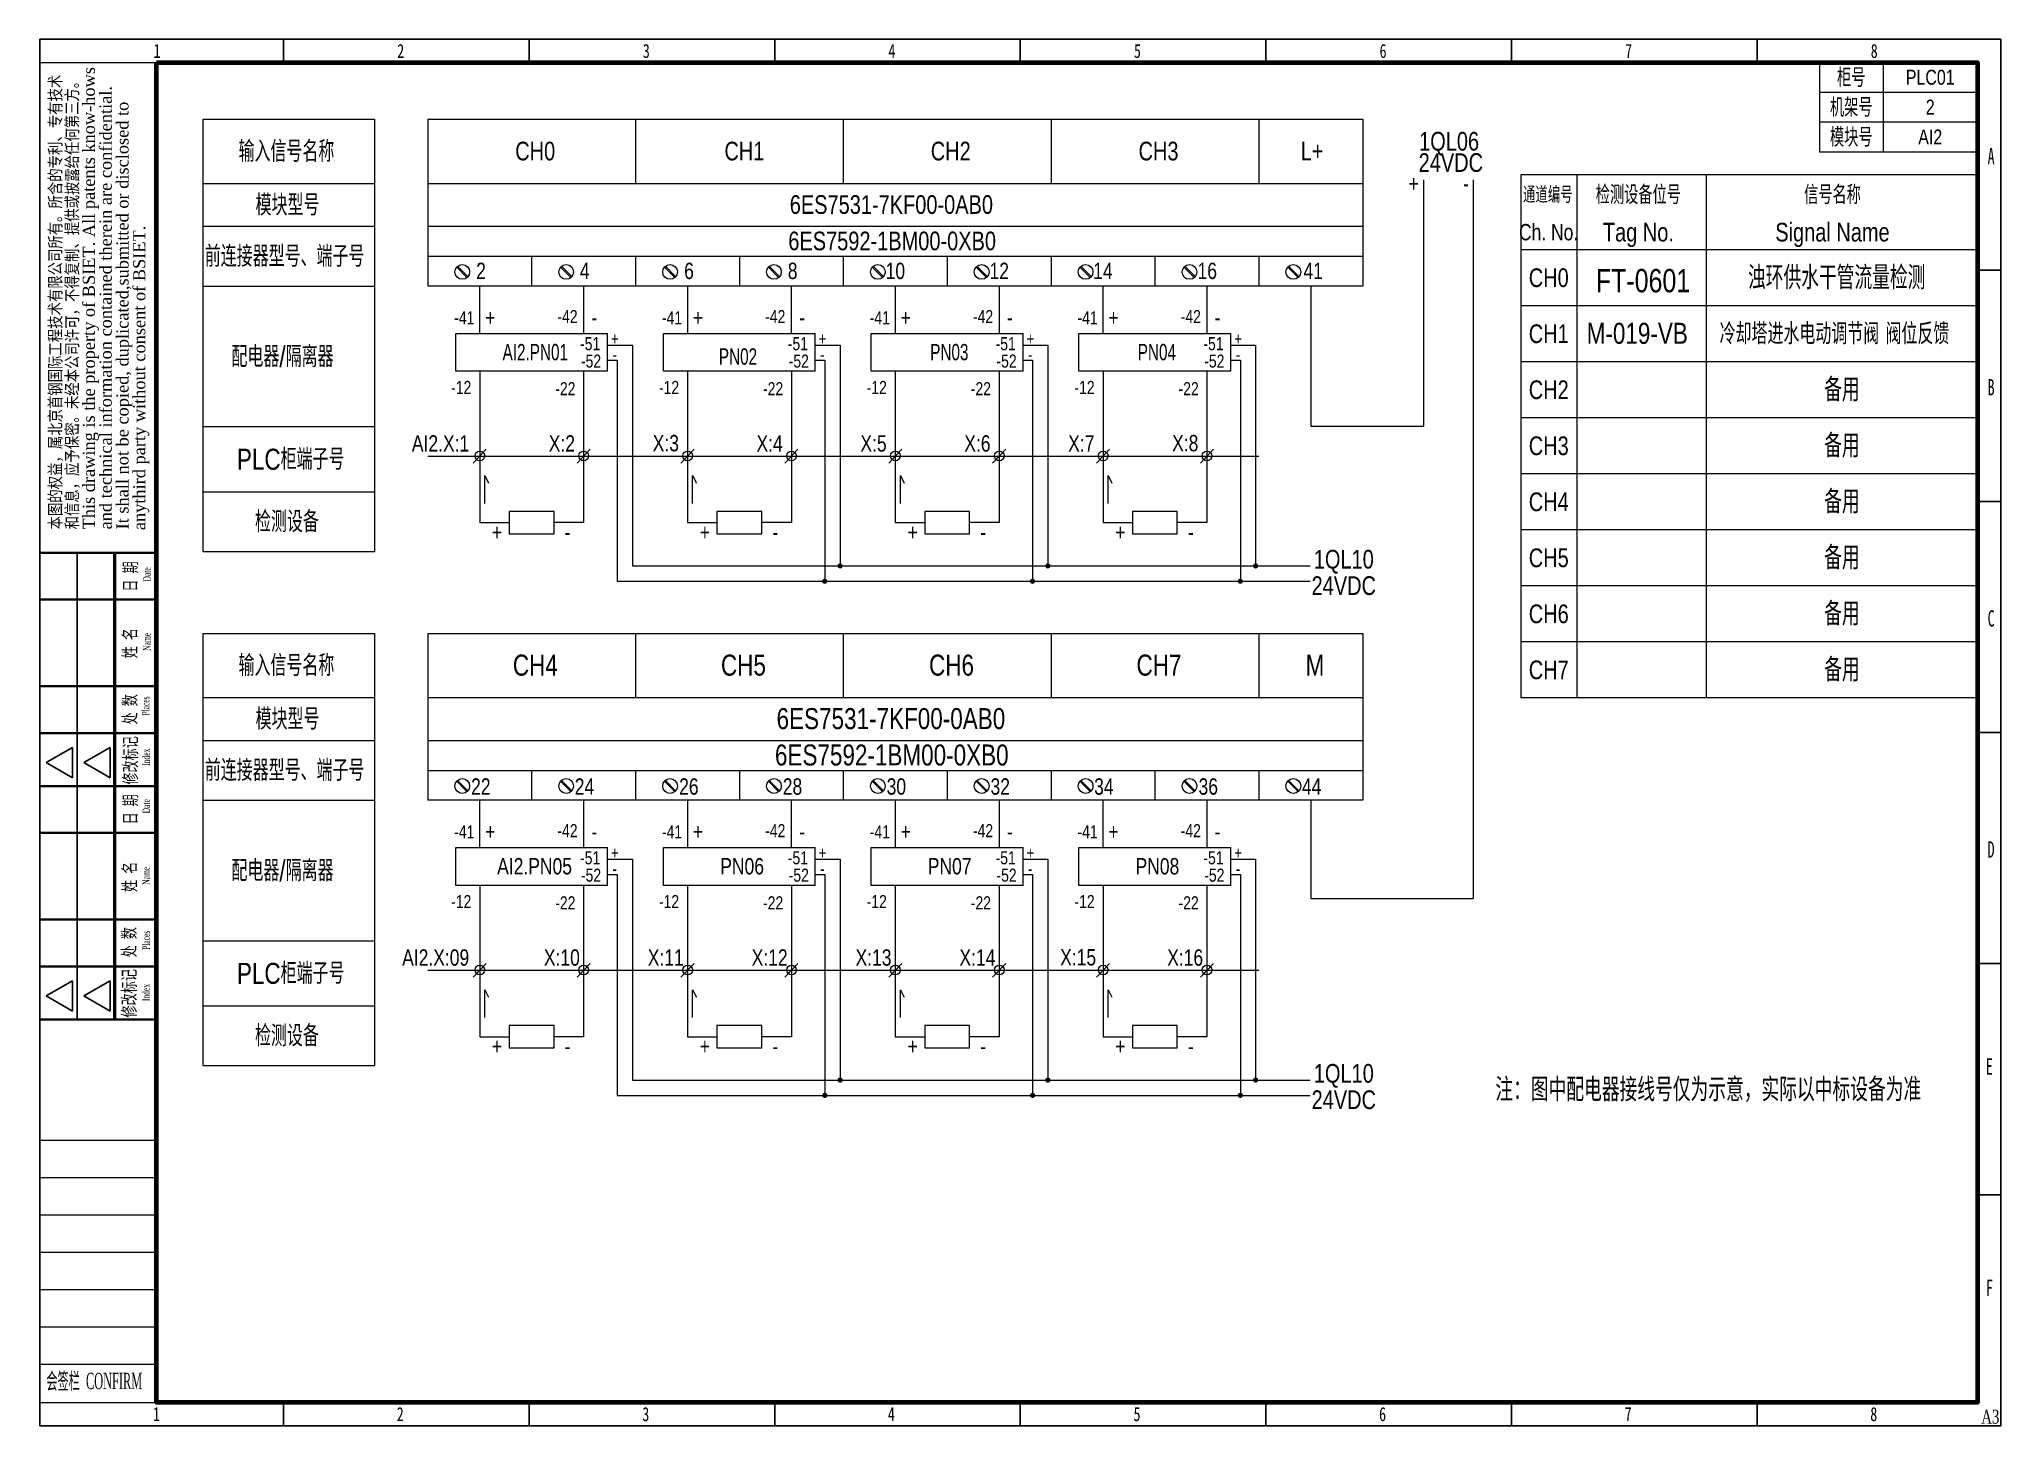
# Model space of a CAD drawing. Header units: millimetres. Extents: x -705761 to 1364679, y -410401 to 446404.
# Drawn here: x 810907 to 852919, y 26700 to 56400 of the extents above; entities that cross this region are included whole.
import ezdxf
from ezdxf.enums import TextEntityAlignment as Align

# ---------------------------------------------------------------- set-up
doc = ezdxf.new("R2010")
doc.units = ezdxf.units.MM
doc.linetypes.add('( Dashed )', pattern=[0.75, 0.5, -0.25])
for name, color, linetype in [('1', 7, 'Continuous'), ('TK', 7, 'Continuous'), ('模板-签名-公用', 3, 'Continuous')]:
    doc.layers.add(name, color=color, linetype=linetype)
for name, color, linetype, lineweight in [('_0', 7, 'Continuous', 0), ('ECS_LEV_SYM_GEO_SCM', 7, 'Continuous', 0), ('图框', 7, 'Continuous', 13), ('层 1', 7, 'Continuous', 13), ('层 63', 7, 'Continuous', 18), ('自动化埋管', 7, '( Dashed )', 40)]:
    doc.layers.add(name, color=color, linetype=linetype, lineweight=lineweight)
doc.styles.add('bsee', font='BSDI_XW.shx', dxfattribs={"width": 0.8, "bigfont": 'BSDI_HZ.shx'})
doc.styles.add('LZ-Roman', font='times.ttf')
doc.styles.add('Style-Times New Roman', font='times.ttf')
doc.styles.add('Style-仿宋_GB2312', font='')
doc.styles.add('宋体', font='', dxfattribs={"width": 0.7, "height": 2.5})
doc.styles.add('宋体_1', font='', dxfattribs={"width": 0.7, "height": 2.386364})
doc.styles.get('Style-仿宋_GB2312').set_extended_font_data('仿宋_GB2312')
doc.styles.get('宋体').set_extended_font_data('SimSun')
doc.styles.get('宋体_1').set_extended_font_data('SimSun')

msp = doc.modelspace()

# ---------------------------------------------------------------- texts
at = {"color": 7, "linetype": 'Continuous', "lineweight": 13, "style": 'bsee', "width": 0.8}
for s, height, p in [('PLC01', 320, (851408.48, 55586.37)), ('2', 320, (851408.48, 54946.37)), ('AI2', 320, (851408.48, 54306.37)), ('通道编号', 350, (843218.06, 53067.73)), ('检测设备位号', 400, (845157.63, 53067.73)), ('信号名称', 400, (849314.76, 53067.73)), ('Ch. No.', 350, (843234.72, 52267.73)), ('Tag No.', 400, (845157.63, 52267.73)), ('Signal Name', 400, (849314.76, 52267.73)), ('CH0', 400, (843238.15, 51292.22)), ('CH1', 400, (843238.15, 50092.22)), ('CH2', 400, (843238.15, 48892.22)), ('CH3', 400, (843238.15, 47692.22)), ('CH4', 400, (843238.15, 46492.22)), ('CH5', 400, (843238.15, 45292.22)), ('CH6', 400, (843238.15, 44092.22)), ('CH7', 400, (843238.15, 42892.22))]:
    msp.add_text(s, height=height, dxfattribs=at).set_placement(p, align=Align.MIDDLE_CENTER)
at = {"layer": '1', "color": 7, "linetype": 'Continuous', "lineweight": 13, "style": 'bsee', "width": 0.8}
for s, p in [('柜号', (849717.11, 55577.07, -210.73)), ('机架号', (849717.11, 54938.65, -210.73)), ('模块号', (849717.11, 54298.65, -210.73))]:
    msp.add_text(s, height=400, dxfattribs=at).set_placement(p, align=Align.MIDDLE_CENTER)
at = {"layer": '1', "color": 7, "lineweight": 35, "style": 'bsee', "width": 0.8}
for p in [(849136.92, 48642.12, -140.49), (849136.92, 47442.12, -140.49), (849136.92, 46242.12, -140.49), (849136.92, 45042.12, -140.49), (849136.92, 43842.12, -140.49), (849136.92, 42642.12, -140.49)]:
    msp.add_text('备用', height=500, dxfattribs=at).set_placement(p)
at = {"layer": '_0', "color": 4, "linetype": 'Continuous', "lineweight": 30, "style": 'bsee', "width": 0.8}
msp.add_text('浊环供水干管流量检测', height=500, dxfattribs=at).set_placement((847505.42, 51042.22))
at = {"layer": '_0', "color": 191, "linetype": 'Continuous', "lineweight": 30, "style": 'bsee', "width": 0.8}
for s, p in [('M-019-VB', (844050.64, 49875.88)), ('冷却塔进水电动调节阀 阀位反馈', (846896.29, 49865.45))]:
    msp.add_text(s, height=450, dxfattribs=at).set_placement(p)
at = {"layer": '_0', "color": 4, "linetype": 'Continuous', "lineweight": 30, "insert": (845257.17, 51225.56), "char_height": 500, "attachment_point": 5, "line_spacing_factor": 1.2, "style": 'bsee'}
msp.add_mtext('FT-0601', dxfattribs=at)
at = {"layer": '层 63', "color": 4, "linetype": 'Continuous', "lineweight": 35, "ltscale": 10, "style": 'bsee'}
for s, height, width, p in [('输入信号名称', 450, 0.8, (815175.6, 53772.07, -210.73)), ('CH0', 400, 0.8, (821102, 53804.76, -210.73)), ('CH1', 400, 0.8, (825582.76, 53804.76, -210.73)), ('CH2', 400, 0.8, (830001.99, 53804.76, -210.73)), ('CH3', 400, 0.8, (834451.99, 53804.76, -210.73)), ('L+', 400, 0.8, (837924.88, 53804.76, -210.73)), ('模块型号', 450, 0.8, (815541.27, 52624.46, -210.73)), ('6ES7531-7KF00-0AB0', 400, 0.8, (826981.8, 52658.92, -210.73)), ('前连接器型号、端子号', 450, 0.8, (814452.76, 51526.23, -210.73)), ('2', 350, 0.8, (820264.88, 51263.23, 140.49)), ('4', 350, 0.8, (822484.5, 51263.23, 140.49)), ('6', 350, 0.8, (824720.26, 51263.23, 140.49)), ('8', 350, 0.8, (826939.88, 51263.23, 140.49)), ('10', 350, 0.8, (829035.65, 51263.23, 140.49)), ('12', 350, 0.8, (831260.65, 51263.23, 140.49)), ('14', 350, 0.8, (833480.26, 51263.23, 140.49)), ('16', 350, 0.8, (835716.03, 51263.23, 140.49)), ('41', 350, 0.8, (837984.11, 51263.23, 140.49)), ('配电器/隔离器', 450, 0.8, (815024.38, 49377.18, -210.73)), ('AI2.PN01', 350, 0.7, (820830.84, 49523.18, -210.73)), ('PN03', 350, 0.7, (829989.98, 49523.18, -210.73)), ('PN04', 350, 0.7, (834435.26, 49523.18, -210.73)), ('PLC柜端子号', 450, 0.8, (815141.31, 47178.33, -210.73)), ('检测设备', 450, 0.8, (815528.51, 45840.51, -210.73)), ('输入信号名称', 450, 0.8, (815175.6, 42759.77, -210.73)), ('CH4', 450, 0.8, (821051.23, 42768.43, -210.73)), ('CH5', 450, 0.8, (825508.15, 42768.43, -210.73)), ('CH6', 450, 0.8, (829965.07, 42768.43, -210.73)), ('CH7', 450, 0.8, (834408.15, 42768.43, -210.73)), ('M', 450, 0.8, (838029.49, 42768.43, -210.73)), ('模块型号', 450, 0.8, (815541.27, 41612.17, -210.73)), ('6ES7531-7KF00-0AB0', 450, 0.8, (826699.49, 41622.59, -210.73)), ('前连接器型号、端子号', 450, 0.8, (814452.76, 40513.94, -210.73)), ('22', 350, 0.8, (820157.19, 40218.11, 140.49)), ('24', 350, 0.8, (822376.8, 40218.11, 140.49)), ('26', 350, 0.8, (824612.57, 40218.11, 140.49)), ('28', 350, 0.8, (826832.19, 40218.11, 140.49)), ('30', 350, 0.8, (829057.19, 40218.11, 140.49)), ('32', 350, 0.8, (831282.19, 40218.11, 140.49)), ('34', 350, 0.8, (833501.8, 40218.11, 140.49)), ('36', 350, 0.8, (835737.57, 40218.11, 140.49)), ('44', 350, 0.8, (837951.8, 40218.11, 140.49)), ('配电器/隔离器', 450, 0.8, (815024.38, 38364.89, -210.73)), ('AI2.PN05', 350, 0.8, (820715.07, 38510.89, -210.73)), ('PN06', 350, 0.8, (825493.53, 38510.89, -210.73)), ('PN07', 350, 0.8, (829938.15, 38510.89, -210.73)), ('PN08', 350, 0.8, (834388.15, 38510.89, -210.73)), ('PLC柜端子号', 450, 0.8, (815141.31, 36166.04, -210.73)), ('检测设备', 450, 0.8, (815528.51, 34828.21, -210.73))]:
    msp.add_text(s, height=height, rotation=0.000024, dxfattribs=dict(at, width=width)).set_placement(p)
at = {"layer": '层 63', "color": 4, "linetype": 'Continuous', "lineweight": 35, "ltscale": 10, "style": 'bsee', "width": 0.8}
for s, height, p in [('1QL06', 400, (841103.77, 54214.49, 280.97)), ('24VDC', 400, (841140.76, 53758.39, 140.49)), ('X:2', 350, (822100.85, 47742.26, 140.49)), ('X:3', 350, (824327.73, 47748.61, 140.49)), ('X:4', 350, (826550.85, 47742.26, 140.49)), ('X:5', 350, (828775.85, 47742.26, 140.49)), ('X:6', 350, (831000.85, 47742.26, 140.49)), ('X:7', 350, (833225.85, 47742.26, 140.49)), ('X:8', 350, (835452.73, 47748.61, 140.49)), ('1QL10', 400, (838848.01, 45261.85)), ('24VDC', 400, (838848.01, 44696.63)), ('X:10', 350, (822100.85, 36729.97, 140.49)), ('X:11', 350, (824325.85, 36729.97, 140.49)), ('X:12', 350, (826550.85, 36729.97, 140.49)), ('X:13', 350, (828776.07, 36729.97, 140.49)), ('X:14', 350, (831000.85, 36729.75, 140.49)), ('X:15', 350, (833158.71, 36736.02, 140.49)), ('X:16', 350, (835450.85, 36729.75, 140.49)), ('1QL10', 400, (838848.01, 34249.56)), ('24VDC', 400, (838848.01, 33684.34))]:
    msp.add_text(s, height=height, rotation=0.000024, dxfattribs=at).set_placement(p, align=Align.MIDDLE_CENTER)
for s, height, p in [('+', 350, (840346.21, 53310.43, 140.49)), ('-', 350, (841465.22, 53310.43, 140.49)), ('+', 350, (820566.71, 50439.28, 140.49)), ('-', 350, (822796.1, 50439.28, 140.49)), ('+', 350, (825016.71, 50439.28, 140.49)), ('-', 350, (827246.1, 50439.28, 140.49)), ('+', 350, (829466.71, 50439.28, 140.49)), ('-', 350, (831696.09, 50439.28, 140.49)), ('+', 350, (833916.71, 50439.28, 140.49)), ('-', 350, (836146.09, 50439.28, 140.49)), ('+', 268.8, (823234.57, 49985.59, 140.49)), ('+', 268.8, (827684.57, 49985.59, 140.49)), ('+', 268.8, (832134.57, 49985.59, 140.49)), ('+', 268.8, (836584.57, 49985.59, 140.49)), ('-', 268.8, (823231.54, 49643.32, 140.49)), ('-', 268.8, (827681.54, 49643.32, 140.49)), ('-', 268.8, (832131.54, 49643.32, 140.49)), ('-', 268.8, (836581.54, 49643.32, 140.49)), ('+', 350, (820713.07, 45841.43, 140.49)), ('-', 350, (822222.46, 45841.43, 140.49)), ('+', 350, (825163.07, 45841.43, 140.49)), ('-', 350, (826672.46, 45841.43, 140.49)), ('+', 350, (829613.07, 45841.43, 140.49)), ('-', 350, (831122.46, 45841.43, 140.49)), ('+', 350, (834063.07, 45841.43, 140.49)), ('-', 350, (835572.46, 45841.43, 140.49)), ('+', 350, (820566.71, 39426.99, 140.49)), ('+', 350, (825016.71, 39426.99, 140.49)), ('+', 350, (829466.71, 39426.99, 140.49)), ('+', 350, (833916.71, 39426.99, 140.49)), ('-', 350, (822796.1, 39426.99, 140.49)), ('-', 350, (827246.1, 39426.99, 140.49)), ('-', 350, (831696.09, 39426.99, 140.49)), ('-', 350, (836146.09, 39426.99, 140.49)), ('+', 268.8, (823234.57, 38973.3, 140.49)), ('+', 268.8, (827684.57, 38973.3, 140.49)), ('+', 268.8, (832134.57, 38973.3, 140.49)), ('+', 268.8, (836584.57, 38973.3, 140.49)), ('-', 268.8, (823231.54, 38631.03, 140.49)), ('-', 268.8, (827681.54, 38631.03, 140.49)), ('-', 268.8, (832131.54, 38631.03, 140.49)), ('-', 268.8, (836581.54, 38631.03, 140.49)), ('+', 350, (820713.07, 34829.14, 140.49)), ('+', 350, (825163.07, 34829.14, 140.49)), ('+', 350, (829613.07, 34829.14, 140.49)), ('+', 350, (834063.07, 34829.14, 140.49)), ('-', 350, (822222.46, 34829.14, 140.49)), ('-', 350, (826672.46, 34829.14, 140.49)), ('-', 350, (831122.46, 34829.14, 140.49)), ('-', 350, (835572.46, 34829.14, 140.49))]:
    msp.add_text(s, height=height, dxfattribs=at).set_placement(p, align=Align.MIDDLE_CENTER)
at = {"layer": '层 63', "color": 7, "linetype": 'Continuous', "lineweight": 35, "ltscale": 10, "style": 'bsee', "width": 0.8}
for height, p in [(400, (826951.03, 51879.76, -210.73)), (450, (826664.88, 40843.43, -210.73))]:
    msp.add_text('6ES7592-1BM00-0XB0', height=height, rotation=0.000024, dxfattribs=at).set_placement(p)
at = {"layer": '层 63', "color": 4, "linetype": 'Continuous', "lineweight": 35, "ltscale": 10, "style": 'bsee', "width": 0.8}
for s, p in [('AI2.X:1', (820116.23, 47742.26, 140.49)), ('AI2.X:09', (820116.23, 36729.97, 140.49))]:
    msp.add_text(s, height=350, rotation=0.000024, dxfattribs=at).set_placement(p, align=Align.MIDDLE_RIGHT)
at = {"layer": '层 63', "color": 4, "linetype": 'Continuous', "lineweight": 13, "ltscale": 10, "style": 'bsee', "width": 0.8}
msp.add_text('注：图中配电器接线号仅为示意，实际以中标设备为准', height=500, rotation=0.000024, dxfattribs=at).set_placement((842094.72, 33649.73, 140.49))
at = {"layer": '层 63', "color": 4, "linetype": 'Continuous', "lineweight": 35, "ltscale": 10, "insert": (825873.05, 49601.76, 140.49), "char_height": 350, "attachment_point": 5, "rotation": 0.000024, "line_spacing_factor": 0.6, "style": 'bsee'}
msp.add_mtext('\\H1x;\\W0.7;PN02', dxfattribs=at)

# ---------------------------------------------------------------- blocks, each defined once
blk = doc.blocks.new('*U692')
at = {"color": 7, "linetype": 'Continuous', "lineweight": 13, "ltscale": 0.01}
blk.add_line((-0.014, -0.0148), (0.014, 0.0148), dxfattribs=at)
at = {"layer": '层 1', "color": 7, "linetype": 'Continuous', "lineweight": 13, "ltscale": 0.01}
blk.add_circle((0.0002, 0.0006), 0.0104, dxfattribs=at)
blk = doc.blocks.new('*U693')
at = {"layer": 'ECS_LEV_SYM_GEO_SCM', "color": 7, "linetype": 'Continuous', "lineweight": 13, "ltscale": 100}
for p, q in [((0.0101, -0.012), (-0.012, 0.0101)), ((0.012, -0.0101), (-0.0101, 0.012))]:
    blk.add_line(p, q, dxfattribs=at)
blk.add_circle((0, 0), 0.0158, dxfattribs=at)
blk = doc.blocks.new('*U694')
at = {"color": 7, "linetype": 'Continuous', "lineweight": 13, "ltscale": 0.01}
for p, q in [((-0.1084, 0.027), (0.1084, 0.027)), ((-0.1084, -0.027), (-0.1084, 0.027)), ((0.1084, -0.027), (0.1084, 0.027)), ((0.1084, -0.027), (-0.1084, -0.027))]:
    blk.add_line(p, q, dxfattribs=at)
blk = doc.blocks.new('隔离')
at = {"layer": '层 63', "color": 4, "linetype": 'Continuous', "lineweight": 30, "style": 'bsee', "width": 0.8}
for s, p in [('-41', (-22066, 67507)), ('-42', (-19856, 67532)), ('-51', (-19371, 66951)), ('-52', (-19352, 66579)), ('-12', (-22132, 66014)), ('-22', (-19902, 65987))]:
    blk.add_text(s, height=280, rotation=0, dxfattribs=at).set_placement(p, align=Align.MIDDLE_CENTER)
blk = doc.blocks.new('BSIET_通用图框_A3_1')
at = {"layer": '图框', "color": 7, "linetype": 'Continuous', "lineweight": 25}
for p, q in [((-367.8, 297), (-367.8, 292)), ((-315.2, 297), (-315.2, 292)), ((-262.6, 297), (-262.6, 292)), ((-210, 297), (-210, 292)), ((-157.4, 297), (-157.4, 292)), ((-104.8, 297), (-104.8, 292)), ((-52.2, 297), (-52.2, 292)), ((0, 247.5), (-5, 247.5)), ((0, 198), (-5, 198)), ((-420, 187), (-395, 187)), ((-412, 187), (-412, 87)), ((0, 148.5), (-5, 148.5)), ((-413.03, 145.32), (-418.65, 142.07)), ((-413.03, 138.82), (-413.03, 145.32)), ((-404.96, 145.32), (-410.58, 142.07)), ((-404.96, 138.82), (-404.96, 145.32)), ((-418.65, 142.07), (-413.03, 138.82)), ((-410.58, 142.07), (-404.96, 138.82)), ((0, 99), (-5, 99)), ((-413.03, 95.32), (-418.65, 92.07)), ((-413.03, 88.82), (-413.03, 95.32)), ((-404.96, 95.32), (-410.58, 92.07)), ((-404.96, 88.82), (-404.96, 95.32)), ((-418.65, 92.07), (-413.03, 88.82)), ((-410.58, 92.07), (-404.96, 88.82)), ((0, 49.5), (-5, 49.5)), ((-367.8, 0), (-367.8, 5)), ((-315.2, 0), (-315.2, 5)), ((-262.6, 0), (-262.6, 5)), ((-210, 0), (-210, 5)), ((-157.4, 0), (-157.4, 5)), ((-104.8, 0), (-104.8, 5)), ((-52.2, 0), (-52.2, 5))]:
    blk.add_line(p, q, dxfattribs=at)
at = {"layer": '图框', "color": 7, "linetype": 'Continuous', "lineweight": 20}
for p, q in [((-420, 292), (-395, 292)), ((-420, 292), (-395, 292)), ((-420, 292), (-395, 292)), ((-420, 292), (-395, 292)), ((-420, 187), (-395, 187)), ((-420, 187), (-395, 187)), ((-420.12, 61.21), (-395.12, 61.21)), ((-420, 61.21), (-395, 61.21)), ((-420, 61.21), (-395, 61.21)), ((-420, 61.21), (-395, 61.21)), ((-420.02, 53.21), (-395.02, 53.21)), ((-420.02, 53.21), (-395.02, 53.21)), ((-420.02, 53.21), (-395.02, 53.21)), ((-420, 53.21), (-395, 53.21)), ((-420, 45.21), (-395, 45.21)), ((-420, 37.21), (-395, 37.21)), ((-420, 29.21), (-395, 29.21)), ((-420, 21.21), (-395, 21.21)), ((-420, 13.21), (-395, 13.21)), ((-420, 5), (-395, 5))]:
    blk.add_line(p, q, dxfattribs=at)
at = {"layer": '图框', "color": 7, "linetype": 'Continuous', "lineweight": 35}
for p, q in [((-395, 187), (-420, 187)), ((-395, 187), (-420, 187)), ((-394.92, 177), (-420, 177)), ((-394.92, 158.45), (-420, 158.45)), ((-395.06, 148.35), (-420, 148.35)), ((-395, 137), (-420, 137)), ((-395, 137), (-420, 137)), ((-394.92, 127), (-420, 127)), ((-394.92, 108.45), (-420, 108.45)), ((-395.06, 98.35), (-420, 98.35)), ((-395, 87), (-420, 87))]:
    blk.add_line(p, q, dxfattribs=at)
at = {"layer": '图框', "color": 7, "linetype": 'Continuous', "lineweight": 50}
blk.add_line((-404, 187), (-404, 87), dxfattribs=at)
at = {"layer": '图框', "lineweight": 25}
blk.add_lwpolyline([(-420, 297), (0, 297), (0, 0), (-420, 0)], close=True, dxfattribs=at)
at = {"layer": '图框', "lineweight": 100}
blk.add_lwpolyline([(-395, 292), (-5, 292), (-5, 5), (-395, 5)], close=True, dxfattribs=at)
at = {"layer": 'TK', "style": '宋体_1', "width": 0.7, "flags": 3}
for tag, p in [('LZCO_NGZBS-W50-H30-D10_T7', (-43.87, 279.75)), ('LZCO_NJN-W50-H30-D10_T7', (-42.73, 248.65))]:
    blk.add_attdef(tag, text='', height=3, dxfattribs=at).set_placement(p, align=Align.MIDDLE_CENTER)
at = {"layer": 'TK', "style": '宋体', "width": 0.7, "flags": 3}
for tag, p in [('LZHQ_N会签6_T6_H6', (-407.25, 57.08)), ('LZHQ_N会签5_T6_H6', (-407.25, 49.08)), ('LZHQ_N会签4_T6_H6', (-407.25, 41.08)), ('LZHQ_N会签3_T6_H6', (-407.25, 33.08)), ('LZHQ_N会签2_T6_H6', (-407.25, 25.08)), ('LZHQ_N会签1_T6_H6', (-407.25, 17.08))]:
    blk.add_attdef(tag, text='', height=2.5, dxfattribs=at).set_placement(p, align=Align.MIDDLE)
at = {"layer": '图框', "color": 7, "linetype": 'Continuous', "lineweight": 25}
for s, height, style, width, p in [('1', 3, 'Style-仿宋_GB2312', 0.733334, (-394.89, 294.49)), ('2', 3, 'Style-仿宋_GB2312', 0.733334, (-342.7, 294.49)), ('3', 3, 'Style-仿宋_GB2312', 0.733334, (-290.1, 294.49)), ('4', 3, 'Style-仿宋_GB2312', 0.733334, (-237.5, 294.49)), ('5', 3, 'Style-仿宋_GB2312', 0.733334, (-184.9, 294.49)), ('6', 3, 'Style-仿宋_GB2312', 0.733334, (-132.3, 294.49)), ('7', 3, 'Style-仿宋_GB2312', 0.733334, (-79.7, 294.49)), ('8', 3, 'Style-仿宋_GB2312', 0.733334, (-27.1, 294.49)), ('A', 3.5, 'Style-仿宋_GB2312', 0.628572, (-2.07, 271.95)), ('B', 3.5, 'Style-仿宋_GB2312', 0.628572, (-2.07, 222.45)), ('C', 3.5, 'Style-仿宋_GB2312', 0.628572, (-2.07, 172.95)), ('D', 3.5, 'Style-仿宋_GB2312', 0.628572, (-2.07, 123.45)), ('E', 3.5, 'Style-仿宋_GB2312', 0.628572, (-2.43, 76.97)), ('F', 3.5, 'Style-仿宋_GB2312', 0.628572, (-2.43, 29.56)), ('1', 3, 'Style-仿宋_GB2312', 0.733334, (-395, 2.5)), ('2', 3, 'Style-仿宋_GB2312', 0.733334, (-342.8, 2.5)), ('3', 3, 'Style-仿宋_GB2312', 0.733334, (-290.2, 2.5)), ('4', 3, 'Style-仿宋_GB2312', 0.733334, (-237.6, 2.5)), ('5', 3, 'Style-仿宋_GB2312', 0.733334, (-185, 2.5)), ('6', 3, 'Style-仿宋_GB2312', 0.733334, (-132.4, 2.5)), ('7', 3, 'Style-仿宋_GB2312', 0.733334, (-79.8, 2.5)), ('8', 3, 'Style-仿宋_GB2312', 0.733334, (-27.2, 2.5)), ('A3', 3, 'Style-Times New Roman', 0.7, (-2.23, 1.95))]:
    blk.add_text(s, height=height, dxfattribs=dict(at, style=style, width=width)).set_placement(p, align=Align.MIDDLE_CENTER)
at = {"layer": '图框', "color": 7, "linetype": 'Continuous', "lineweight": 20, "style": 'LZ-Roman'}
for s, p in [('This drawing is the property of BSIET. All patents know-hows', (-410.8, 192)), ('and technical information contained therein are confidential.', (-407.2, 192)), ('It shall not be copied, duplicated,submitted or disclosed to ', (-403.6, 192))]:
    blk.add_text(s, height=2.6, rotation=90, dxfattribs=at).set_placement(p, align=Align.TOP_LEFT)
at = {"layer": '图框', "color": 7, "linetype": 'Continuous', "lineweight": 20, "style": 'Style-仿宋_GB2312', "width": 0.807692}
blk.add_text('本图的权益，属北京首钢国际工程技术有限公司所有。所含的专利、专有技术', height=2.6, rotation=90, dxfattribs=at).set_placement((-418, 192), align=Align.TOP_LEFT)
at = {"layer": '图框', "color": 7, "linetype": 'Continuous'}
for s, height, style, width, p in [('和信息，应予保密。未经本公司许可，不得复制、提供或披露给任何第三方。', 2.6, 'Style-仿宋_GB2312', 0.807692, (-411.8, 192)), ('Name', 1.6, 'Style-Times New Roman', 0.55, (-396.29, 165.99)), ('Places', 1.6, 'Style-Times New Roman', 0.55, (-396.54, 152.12)), ('Index', 1.6, 'Style-Times New Roman', 0.55, (-396.43, 141.36)), ('Name', 1.6, 'Style-Times New Roman', 0.55, (-396.44, 115.88)), ('Places', 1.6, 'Style-Times New Roman', 0.55, (-396.43, 101.92)), ('Index', 1.6, 'Style-Times New Roman', 0.55, (-396.46, 90.97))]:
    blk.add_text(s, height=height, rotation=90, dxfattribs=dict(at, style=style, width=width)).set_placement(p)
at = {"layer": '图框', "color": 7, "linetype": 'Continuous', "style": 'LZ-Roman'}
blk.add_text('anythird party without consent of BSIET.', height=2.6, rotation=90, dxfattribs=at).set_placement((-397.4, 191.84))
at = {"layer": '图框', "color": 7, "linetype": 'Continuous', "lineweight": 20, "style": 'Style-仿宋_GB2312', "width": 0.678571}
for s, p in [('日 期', (-399.21, 178.68)), ('姓 名', (-399.32, 164.4)), ('处 数', (-399.32, 150.23)), ('修改标记', (-399.21, 137.34)), ('日 期', (-399.21, 128.79)), ('姓 名', (-399.38, 114.34)), ('处 数', (-399.49, 100.34)), ('修改标记', (-399.49, 87.45))]:
    blk.add_text(s, height=2.8, rotation=90, dxfattribs=at).set_placement(p)
at = {"layer": '图框', "color": 7, "linetype": 'Continuous', "lineweight": 25, "style": 'Style-Times New Roman', "width": 0.55}
for p in [(-396.24, 180.85), (-396.4, 131.18)]:
    blk.add_text('Date', height=1.6, rotation=90, dxfattribs=at).set_placement(p)
at = {"layer": '图框', "color": 7, "linetype": 'Continuous', "style": 'Style-Times New Roman', "width": 0.5}
blk.add_text('会签栏  CONFIRM', height=3.5, dxfattribs=at).set_placement((-418.59, 7.85))
at = {"layer": '模板-签名-公用', "style": '宋体', "width": 0.7, "flags": 3}
blk.add_attdef('LZFRAME', (-40.91, 2.06), '', height=3, dxfattribs=at)
at = {"layer": '模板-签名-公用', "style": '宋体', "width": 0.7}
blk.add_attdef('LZTQINS', text='', height=2, dxfattribs=at).set_placement((-5, 5), align=Align.MIDDLE)

# ---------------------------------------------------------------- hatches: boundary and pattern name
at = {"layer": '层 63', "linetype": 'Continuous', "lineweight": 13, "ltscale": 10}
h = msp.add_hatch(color=4, dxfattribs=at)
edge = h.paths.add_edge_path()
edge.add_arc((828060.4, 45118.16), 55.96, 0, 360)
h = msp.add_hatch(color=4, dxfattribs=at)
edge = h.paths.add_edge_path()
edge.add_arc((832510.4, 45118.16), 55.96, 0, 360)
h = msp.add_hatch(color=4, dxfattribs=at)
edge = h.paths.add_edge_path()
edge.add_arc((836960.4, 45118.16), 55.96, 0, 360)
h = msp.add_hatch(color=4, dxfattribs=at)
edge = h.paths.add_edge_path()
edge.add_arc((827732.4, 44790.16), 55.96, 0, 360)
h = msp.add_hatch(color=4, dxfattribs=at)
edge = h.paths.add_edge_path()
edge.add_arc((832182.4, 44790.16), 55.96, 0, 360)
h = msp.add_hatch(color=4, dxfattribs=at)
edge = h.paths.add_edge_path()
edge.add_arc((836632.4, 44790.16), 55.96, 0, 360)
h = msp.add_hatch(color=4, dxfattribs=at)
edge = h.paths.add_edge_path()
edge.add_arc((828060.4, 34105.87), 55.96, 0, 360)
h = msp.add_hatch(color=4, dxfattribs=at)
edge = h.paths.add_edge_path()
edge.add_arc((832510.4, 34105.87), 55.96, 0, 360)
h = msp.add_hatch(color=4, dxfattribs=at)
edge = h.paths.add_edge_path()
edge.add_arc((836960.4, 34105.87), 55.96, 0, 360)
h = msp.add_hatch(color=4, dxfattribs=at)
edge = h.paths.add_edge_path()
edge.add_arc((827732.4, 33777.87), 55.96, 0, 360)
h = msp.add_hatch(color=4, dxfattribs=at)
edge = h.paths.add_edge_path()
edge.add_arc((832182.4, 33777.87), 55.96, 0, 360)
h = msp.add_hatch(color=4, dxfattribs=at)
edge = h.paths.add_edge_path()
edge.add_arc((836632.4, 33777.87), 55.96, 0, 360)

# ---------------------------------------------------------------- linework, layer by layer
at = {"color": 7, "linetype": 'Continuous', "lineweight": 13, "ltscale": 0.03937}
for p, q in [((852401.83, 53492.22), (842642.96, 53492.22)), ((842642.96, 53492.22), (842642.96, 42292.22)), ((843842.96, 53492.22), (843842.96, 42292.22)), ((846612.16, 53492.22), (846612.16, 42292.22)), ((852401.83, 51892.22), (842642.96, 51892.22)), ((852401.83, 50692.22), (842642.96, 50692.22)), ((852401.83, 49492.22), (842642.96, 49492.22)), ((852401.83, 48292.22), (842642.96, 48292.22)), ((852401.83, 47092.22), (842642.96, 47092.22)), ((852401.83, 45892.22), (842642.96, 45892.22)), ((852401.83, 44692.22), (842642.96, 44692.22)), ((852401.83, 43492.22), (842642.96, 43492.22)), ((852401.83, 42292.22), (842642.96, 42292.22))]:
    msp.add_line(p, q, dxfattribs=at)
at = {"layer": '1', "color": 7, "linetype": 'Continuous', "lineweight": 13, "ltscale": 0.03937}
for p, q in [((849036.59, 55900.22), (849036.59, 53980.22)), ((850397.62, 55900.22), (850397.62, 53980.22)), ((852419.33, 55260.22), (849036.59, 55260.22)), ((852419.33, 54620.22), (849036.59, 54620.22)), ((852419.33, 53980.22), (849036.59, 53980.22))]:
    msp.add_line(p, q, dxfattribs=at)
at = {"layer": '层 63', "color": 4, "linetype": 'Continuous', "lineweight": 13, "ltscale": 10}
for p, q in [((814419.43, 54684.57, 140.49), (818086.1, 54684.57, 140.49)), ((814419.43, 45426.23, 140.49), (814419.43, 54684.57, 140.49)), ((818086.1, 54684.57, 140.49), (818086.1, 45426.23, 140.49)), ((819227.76, 54684.57, 140.49), (839252.76, 54684.57, 140.49)), ((819227.76, 54684.57, 140.49), (819227.76, 51109.57, 140.49)), ((823677.76, 54684.57, 140.49), (823677.76, 53309.57, 140.49)), ((828127.76, 54684.57, 140.49), (828127.76, 53309.57, 140.49)), ((832577.76, 54684.57, 140.49), (832577.76, 53309.57, 140.49)), ((837027.76, 54684.57, 140.49), (837027.76, 53309.57, 140.49)), ((839252.76, 54684.57, 140.49), (839252.76, 51109.57, 140.49)), ((840554.69, 53387.11, 140.49), (840554.69, 48113.86, 140.49)), ((841617.93, 53387.11, 140.49), (841617.93, 37994.54, 140.49)), ((814419.43, 53309.57, 140.49), (818086.1, 53309.57, 140.49)), ((819227.76, 53309.57, 140.49), (839252.76, 53309.57, 140.49)), ((814419.43, 52392.9, 140.49), (818086.1, 52392.9, 140.49)), ((819227.76, 52392.9, 140.49), (839252.76, 52392.9, 140.49)), ((819227.76, 51751.23, 140.49), (839252.76, 51751.23, 140.49)), ((821452.76, 51751.23, 140.49), (821452.76, 51109.57, 140.49)), ((823677.76, 51751.23, 140.49), (823677.76, 51109.57, 140.49)), ((825902.76, 51751.23, 140.49), (825902.76, 51109.57, 140.49)), ((828127.76, 51751.23, 140.49), (828127.76, 51109.57, 140.49)), ((830352.76, 51751.23, 140.49), (830352.76, 51109.57, 140.49)), ((832577.76, 51751.23, 140.49), (832577.76, 51109.57, 140.49)), ((834802.76, 51751.23, 140.49), (834802.76, 51109.57, 140.49)), ((837027.76, 51751.23, 140.49), (837027.76, 51109.57, 140.49)), ((814419.43, 51109.57, 140.49), (818086.1, 51109.57, 140.49)), ((839252.76, 51109.57, 140.49), (819227.76, 51109.57, 140.49)), ((820340.26, 51109.57, 140.49), (820340.26, 50095.81, 140.49)), ((822565.26, 51109.57, 140.49), (822565.26, 50095.81, 140.49)), ((824790.26, 51109.57, 140.49), (824790.26, 50095.81, 140.49)), ((827015.26, 51109.57, 140.49), (827015.26, 50095.81, 140.49)), ((829240.26, 51109.57, 140.49), (829240.26, 50095.81, 140.49)), ((831465.26, 51109.57, 140.49), (831465.26, 50095.81, 140.49)), ((833690.26, 51109.57, 140.49), (833690.26, 50095.81, 140.49)), ((835915.26, 51109.57, 140.49), (835915.26, 50095.81, 140.49)), ((838140.26, 51109.57, 140.49), (838140.26, 48113.86, 140.49)), ((823078.66, 49850.38, 140.49), (823610.4, 49850.38, 140.49)), ((823610.4, 49850.38, 140.49), (823610.4, 45118.16, 140.49)), ((827528.66, 49850.38, 140.49), (828060.4, 49850.38, 140.49)), ((828060.4, 49850.38, 140.49), (828060.4, 45118.16, 140.49)), ((831978.66, 49850.38, 140.49), (832510.4, 49850.38, 140.49)), ((832510.4, 49850.38, 140.49), (832510.4, 45118.16, 140.49)), ((836428.66, 49850.38, 140.49), (836960.4, 49850.38, 140.49)), ((836960.4, 49850.38, 140.49), (836960.4, 45118.16, 140.49)), ((820342.28, 49287.08, 140.49), (820342.28, 46046.72, 140.49)), ((822567.28, 49287.08, 140.49), (822567.28, 46046.72, 140.49)), ((823078.66, 49522.38, 140.49), (823282.4, 49522.38, 140.49)), ((823282.4, 49522.38, 140.49), (823282.4, 44790.16, 140.49)), ((824792.28, 49287.08, 140.49), (824792.28, 46046.72, 140.49)), ((827017.28, 49287.08, 140.49), (827017.28, 46046.72, 140.49)), ((827528.66, 49522.38, 140.49), (827732.4, 49522.38, 140.49)), ((827732.4, 49522.38, 140.49), (827732.4, 44790.16, 140.49)), ((829242.28, 49287.08, 140.49), (829242.28, 46046.72, 140.49)), ((831467.28, 49287.08, 140.49), (831467.28, 46046.72, 140.49)), ((831978.66, 49522.38, 140.49), (832182.4, 49522.38, 140.49)), ((832182.4, 49522.38, 140.49), (832182.4, 44790.16, 140.49)), ((833692.28, 49287.08, 140.49), (833692.28, 46046.72, 140.49)), ((835917.28, 49287.08, 140.49), (835917.28, 46046.72, 140.49)), ((836428.66, 49522.38, 140.49), (836632.4, 49522.38, 140.49)), ((836632.4, 49522.38, 140.49), (836632.4, 44790.16, 140.49)), ((814419.43, 48101.88, 140.49), (818086.1, 48101.88, 140.49)), ((838140.26, 48113.86, 140.49), (840554.69, 48113.86, 140.49)), ((819227.76, 47469.44, 140.49), (837027.76, 47469.44, 140.49)), ((820451.67, 46455.86, 140.49), (820451.67, 47053.67, 140.49)), ((820451.67, 47053.67, 140.49), (820531.67, 46893.67, 140.49)), ((824901.67, 46455.86, 140.49), (824901.67, 47053.67, 140.49)), ((824901.67, 47053.67, 140.49), (824981.67, 46893.67, 140.49)), ((829351.67, 46455.86, 140.49), (829351.67, 47053.67, 140.49)), ((829351.67, 47053.67, 140.49), (829431.67, 46893.67, 140.49)), ((833801.67, 46455.86, 140.49), (833801.67, 47053.67, 140.49)), ((833801.67, 47053.67, 140.49), (833881.67, 46893.67, 140.49)), ((814419.43, 46704.78, 140.49), (818086.1, 46704.78, 140.49)), ((820342.28, 46046.72, 140.49), (820972.76, 46046.72, 140.49)), ((822567.28, 46046.72, 140.49), (821932.76, 46046.72, 140.49)), ((824792.28, 46046.72, 140.49), (825422.76, 46046.72, 140.49)), ((827017.28, 46046.72, 140.49), (826382.76, 46046.72, 140.49)), ((829242.28, 46046.72, 140.49), (829872.76, 46046.72, 140.49)), ((831467.28, 46046.72, 140.49), (830832.76, 46046.72, 140.49)), ((833692.28, 46046.72, 140.49), (834322.76, 46046.72, 140.49)), ((835917.28, 46046.72, 140.49), (835282.76, 46046.72, 140.49)), ((814419.43, 45426.23, 140.49), (818086.1, 45426.23, 140.49)), ((823610.4, 45118.16, 140.49), (838127.3, 45118.16, 140.49)), ((823282.4, 44790.16, 140.49), (838127.3, 44790.16, 140.49)), ((814419.43, 43672.28, 140.49), (818086.1, 43672.28, 140.49)), ((814419.43, 34413.94, 140.49), (814419.43, 43672.28, 140.49)), ((818086.1, 43672.28, 140.49), (818086.1, 34413.94, 140.49)), ((819227.76, 43672.28, 140.49), (839252.76, 43672.28, 140.49)), ((819227.76, 43672.28, 140.49), (819227.76, 40097.28, 140.49)), ((823677.76, 43672.28, 140.49), (823677.76, 42297.28, 140.49)), ((828127.76, 43672.28, 140.49), (828127.76, 42297.28, 140.49)), ((832577.76, 43672.28, 140.49), (832577.76, 42297.28, 140.49)), ((837027.76, 43672.28, 140.49), (837027.76, 42297.28, 140.49)), ((839252.76, 43672.28, 140.49), (839252.76, 40097.28, 140.49)), ((814419.43, 42297.28, 140.49), (818086.1, 42297.28, 140.49)), ((819227.76, 42297.28, 140.49), (839252.76, 42297.28, 140.49)), ((814419.43, 41380.61, 140.49), (818086.1, 41380.61, 140.49)), ((819227.76, 41380.61, 140.49), (839252.76, 41380.61, 140.49)), ((819227.76, 40738.94, 140.49), (839252.76, 40738.94, 140.49)), ((821452.76, 40738.94, 140.49), (821452.76, 40097.28, 140.49)), ((823677.76, 40738.94, 140.49), (823677.76, 40097.28, 140.49)), ((825902.76, 40738.94, 140.49), (825902.76, 40097.28, 140.49)), ((828127.76, 40738.94, 140.49), (828127.76, 40097.28, 140.49)), ((830352.76, 40738.94, 140.49), (830352.76, 40097.28, 140.49)), ((832577.76, 40738.94, 140.49), (832577.76, 40097.28, 140.49)), ((834802.76, 40738.94, 140.49), (834802.76, 40097.28, 140.49)), ((837027.76, 40738.94, 140.49), (837027.76, 40097.28, 140.49)), ((814419.43, 40097.28, 140.49), (818086.1, 40097.28, 140.49)), ((839252.76, 40097.28, 140.49), (819227.76, 40097.28, 140.49)), ((820340.26, 40097.28, 140.49), (820340.26, 39083.52, 140.49)), ((822565.26, 40097.28, 140.49), (822565.26, 39083.52, 140.49)), ((824790.26, 40097.28, 140.49), (824790.26, 39083.52, 140.49)), ((827015.26, 40097.28, 140.49), (827015.26, 39083.52, 140.49)), ((829240.26, 40097.28, 140.49), (829240.26, 39083.52, 140.49)), ((831465.26, 40097.28, 140.49), (831465.26, 39083.52, 140.49)), ((833690.26, 40097.28, 140.49), (833690.26, 39083.52, 140.49)), ((835915.26, 40097.28, 140.49), (835915.26, 39083.52, 140.49)), ((838140.26, 40097.28, 140.49), (838140.26, 37994.54, 140.49)), ((823078.66, 38838.09, 140.49), (823610.4, 38838.09, 140.49)), ((823610.4, 38838.09, 140.49), (823610.4, 34105.87, 140.49)), ((827528.66, 38838.09, 140.49), (828060.4, 38838.09, 140.49)), ((828060.4, 38838.09, 140.49), (828060.4, 34105.87, 140.49)), ((831978.66, 38838.09, 140.49), (832510.4, 38838.09, 140.49)), ((832510.4, 38838.09, 140.49), (832510.4, 34105.87, 140.49)), ((836428.66, 38838.09, 140.49), (836960.4, 38838.09, 140.49)), ((836960.4, 38838.09, 140.49), (836960.4, 34105.87, 140.49)), ((820342.28, 38274.79, 140.49), (820342.28, 35034.43, 140.49)), ((822567.28, 38274.79, 140.49), (822567.28, 35034.43, 140.49)), ((823078.66, 38510.09, 140.49), (823282.4, 38510.09, 140.49)), ((823282.4, 38510.09, 140.49), (823282.4, 33777.87, 140.49)), ((824792.28, 38274.79, 140.49), (824792.28, 35034.43, 140.49)), ((827017.28, 38274.79, 140.49), (827017.28, 35034.43, 140.49)), ((827528.66, 38510.09, 140.49), (827732.4, 38510.09, 140.49)), ((827732.4, 38510.09, 140.49), (827732.4, 33777.87, 140.49)), ((829242.28, 38274.79, 140.49), (829242.28, 35034.43, 140.49)), ((831467.28, 38274.79, 140.49), (831467.28, 35034.43, 140.49)), ((831978.66, 38510.09, 140.49), (832182.4, 38510.09, 140.49)), ((832182.4, 38510.09, 140.49), (832182.4, 33777.87, 140.49)), ((833692.28, 38274.79, 140.49), (833692.28, 35034.43, 140.49)), ((835917.28, 38274.79, 140.49), (835917.28, 35034.43, 140.49)), ((836428.66, 38510.09, 140.49), (836632.4, 38510.09, 140.49)), ((836632.4, 38510.09, 140.49), (836632.4, 33777.87, 140.49)), ((838140.26, 37994.54, 140.49), (841617.93, 37994.54, 140.49)), ((814419.43, 37089.59, 140.49), (818086.1, 37089.59, 140.49)), ((819227.76, 36457.14, 140.49), (837027.76, 36457.14, 140.49)), ((820451.67, 35443.57, 140.49), (820451.67, 36041.38, 140.49)), ((820451.67, 36041.38, 140.49), (820531.67, 35881.38, 140.49)), ((824901.67, 35443.57, 140.49), (824901.67, 36041.38, 140.49)), ((824901.67, 36041.38, 140.49), (824981.67, 35881.38, 140.49)), ((829351.67, 35443.57, 140.49), (829351.67, 36041.38, 140.49)), ((829351.67, 36041.38, 140.49), (829431.67, 35881.38, 140.49)), ((833801.67, 35443.57, 140.49), (833801.67, 36041.38, 140.49)), ((833801.67, 36041.38, 140.49), (833881.67, 35881.38, 140.49)), ((814419.43, 35692.49, 140.49), (818086.1, 35692.49, 140.49)), ((820342.28, 35034.43, 140.49), (820972.76, 35034.43, 140.49)), ((822567.28, 35034.43, 140.49), (821932.76, 35034.43, 140.49)), ((824792.28, 35034.43, 140.49), (825422.76, 35034.43, 140.49)), ((827017.28, 35034.43, 140.49), (826382.76, 35034.43, 140.49)), ((829242.28, 35034.43, 140.49), (829872.76, 35034.43, 140.49)), ((831467.28, 35034.43, 140.49), (830832.76, 35034.43, 140.49)), ((833692.28, 35034.43, 140.49), (834322.76, 35034.43, 140.49)), ((835917.28, 35034.43, 140.49), (835282.76, 35034.43, 140.49)), ((814419.43, 34413.94, 140.49), (818086.1, 34413.94, 140.49)), ((823610.4, 34105.87, 140.49), (838127.3, 34105.87, 140.49)), ((823282.4, 33777.87, 140.49), (838127.3, 33777.87, 140.49))]:
    msp.add_line(p, q, dxfattribs=at)
for points in [[(820972.76, 45806.72, 140.49), (821932.76, 45806.72, 140.49), (821932.76, 46286.72, 140.49), (820972.76, 46286.72, 140.49)], [(825422.76, 45806.72, 140.49), (826382.76, 45806.72, 140.49), (826382.76, 46286.72, 140.49), (825422.76, 46286.72, 140.49)], [(829872.76, 45806.72, 140.49), (830832.76, 45806.72, 140.49), (830832.76, 46286.72, 140.49), (829872.76, 46286.72, 140.49)], [(834322.76, 45806.72, 140.49), (835282.76, 45806.72, 140.49), (835282.76, 46286.72, 140.49), (834322.76, 46286.72, 140.49)], [(820972.76, 34794.43, 140.49), (821932.76, 34794.43, 140.49), (821932.76, 35274.43, 140.49), (820972.76, 35274.43, 140.49)], [(825422.76, 34794.43, 140.49), (826382.76, 34794.43, 140.49), (826382.76, 35274.43, 140.49), (825422.76, 35274.43, 140.49)], [(829872.76, 34794.43, 140.49), (830832.76, 34794.43, 140.49), (830832.76, 35274.43, 140.49), (829872.76, 35274.43, 140.49)], [(834322.76, 34794.43, 140.49), (835282.76, 34794.43, 140.49), (835282.76, 35274.43, 140.49), (834322.76, 35274.43, 140.49)]]:
    msp.add_3dface(points, dxfattribs=at)

# ---------------------------------------------------------------- block references
at = {"layer": '图框', "color": 1, "lineweight": 15, "xscale": 100, "yscale": 100, "zscale": 100}
msp.add_blockref('BSIET_通用图框_A3_1', (852919.33, 26700.22), dxfattribs=at)
at = {"layer": '层 63', "color": 4, "linetype": 'Continuous', "lineweight": 13, "ltscale": 10}
for name, p, xscale, yscale, zscale in [('*U693', (819968.04, 51416.19, 140.49), 10000, 10000, 10000), ('*U693', (822193.04, 51416.19, 140.49), 10000, 10000, 10000), ('*U693', (824418.04, 51416.19, 140.49), 10000, 10000, 10000), ('*U693', (826643.04, 51416.19, 140.49), 10000, 10000, 10000), ('*U693', (828868.04, 51416.19, 140.49), 10000, 10000, 10000), ('*U693', (831093.04, 51416.19, 140.49), 10000, 10000, 10000), ('*U693', (833318.04, 51416.19, 140.49), 10000, 10000, 10000), ('*U693', (835543.04, 51416.19, 140.49), 10000, 10000, 10000), ('*U693', (837768.04, 51416.19, 140.49), 10000, 10000, 10000), ('*U694', (821452.74, 49691.47, 140.49), 15000, 15000, 15000), ('*U694', (825902.74, 49691.47, 140.49), 15000, 15000, 15000), ('*U694', (830352.74, 49691.47, 140.49), 15000, 15000, 15000), ('*U694', (834802.74, 49691.47, 140.49), 15000, 15000, 15000), ('*U692', (820342.5, 47469.65, 140.49), 10000, 10000, 10000), ('*U692', (822567.5, 47469.65, 140.49), 10000, 10000, 10000), ('*U692', (824792.5, 47469.65, 140.49), 10000, 10000, 10000), ('*U692', (827017.5, 47469.65, 140.49), 10000, 10000, 10000), ('*U692', (829242.5, 47469.65, 140.49), 10000, 10000, 10000), ('*U692', (831467.5, 47469.65, 140.49), 10000, 10000, 10000), ('*U692', (833692.5, 47469.65, 140.49), 10000, 10000, 10000), ('*U692', (835917.5, 47469.65, 140.49), 10000, 10000, 10000), ('*U693', (819968.04, 40403.9, 140.49), 10000, 10000, 10000), ('*U693', (822193.04, 40403.9, 140.49), 10000, 10000, 10000), ('*U693', (824418.04, 40403.9, 140.49), 10000, 10000, 10000), ('*U693', (826643.04, 40403.9, 140.49), 10000, 10000, 10000), ('*U693', (828868.04, 40403.9, 140.49), 10000, 10000, 10000), ('*U693', (831093.04, 40403.9, 140.49), 10000, 10000, 10000), ('*U693', (833318.04, 40403.9, 140.49), 10000, 10000, 10000), ('*U693', (835543.04, 40403.9, 140.49), 10000, 10000, 10000), ('*U693', (837768.04, 40403.9, 140.49), 10000, 10000, 10000), ('*U694', (821452.74, 38679.17, 140.49), 15000, 15000, 15000), ('*U694', (825902.74, 38679.17, 140.49), 15000, 15000, 15000), ('*U694', (830352.74, 38679.17, 140.49), 15000, 15000, 15000), ('*U694', (834802.74, 38679.17, 140.49), 15000, 15000, 15000), ('*U692', (820342.5, 36457.36, 140.49), 10000, 10000, 10000), ('*U692', (822567.5, 36457.36, 140.49), 10000, 10000, 10000), ('*U692', (824792.5, 36457.36, 140.49), 10000, 10000, 10000), ('*U692', (827017.5, 36457.36, 140.49), 10000, 10000, 10000), ('*U692', (829242.5, 36457.36, 140.49), 10000, 10000, 10000), ('*U692', (831467.5, 36457.36, 140.49), 10000, 10000, 10000), ('*U692', (833692.5, 36457.36, 140.49), 10000, 10000, 10000), ('*U692', (835917.5, 36457.36, 140.49), 10000, 10000, 10000)]:
    msp.add_blockref(name, p, dxfattribs=dict(at, xscale=xscale, yscale=yscale, zscale=zscale))
at = {"layer": '自动化埋管', "color": 1, "lineweight": 40}
for p in [(842077.38, -17072.44, 140.49), (846527.38, -17072.44, 140.49), (850977.38, -17072.44, 140.49), (855427.38, -17072.44, 140.49), (842077.38, -28084.73, 140.49), (846527.38, -28084.73, 140.49), (850977.38, -28084.73, 140.49), (855427.38, -28084.73, 140.49)]:
    msp.add_blockref('隔离', p, dxfattribs=at)

msp.set_redraw_order([(e.dxf.handle, doc.entitydb.next_handle()) for e in msp.query("TEXT MTEXT ATTDEF DIMENSION ARC_DIMENSION")])  # texts and dimensions are drawn at this point

doc.saveas('drawing.dxf')
